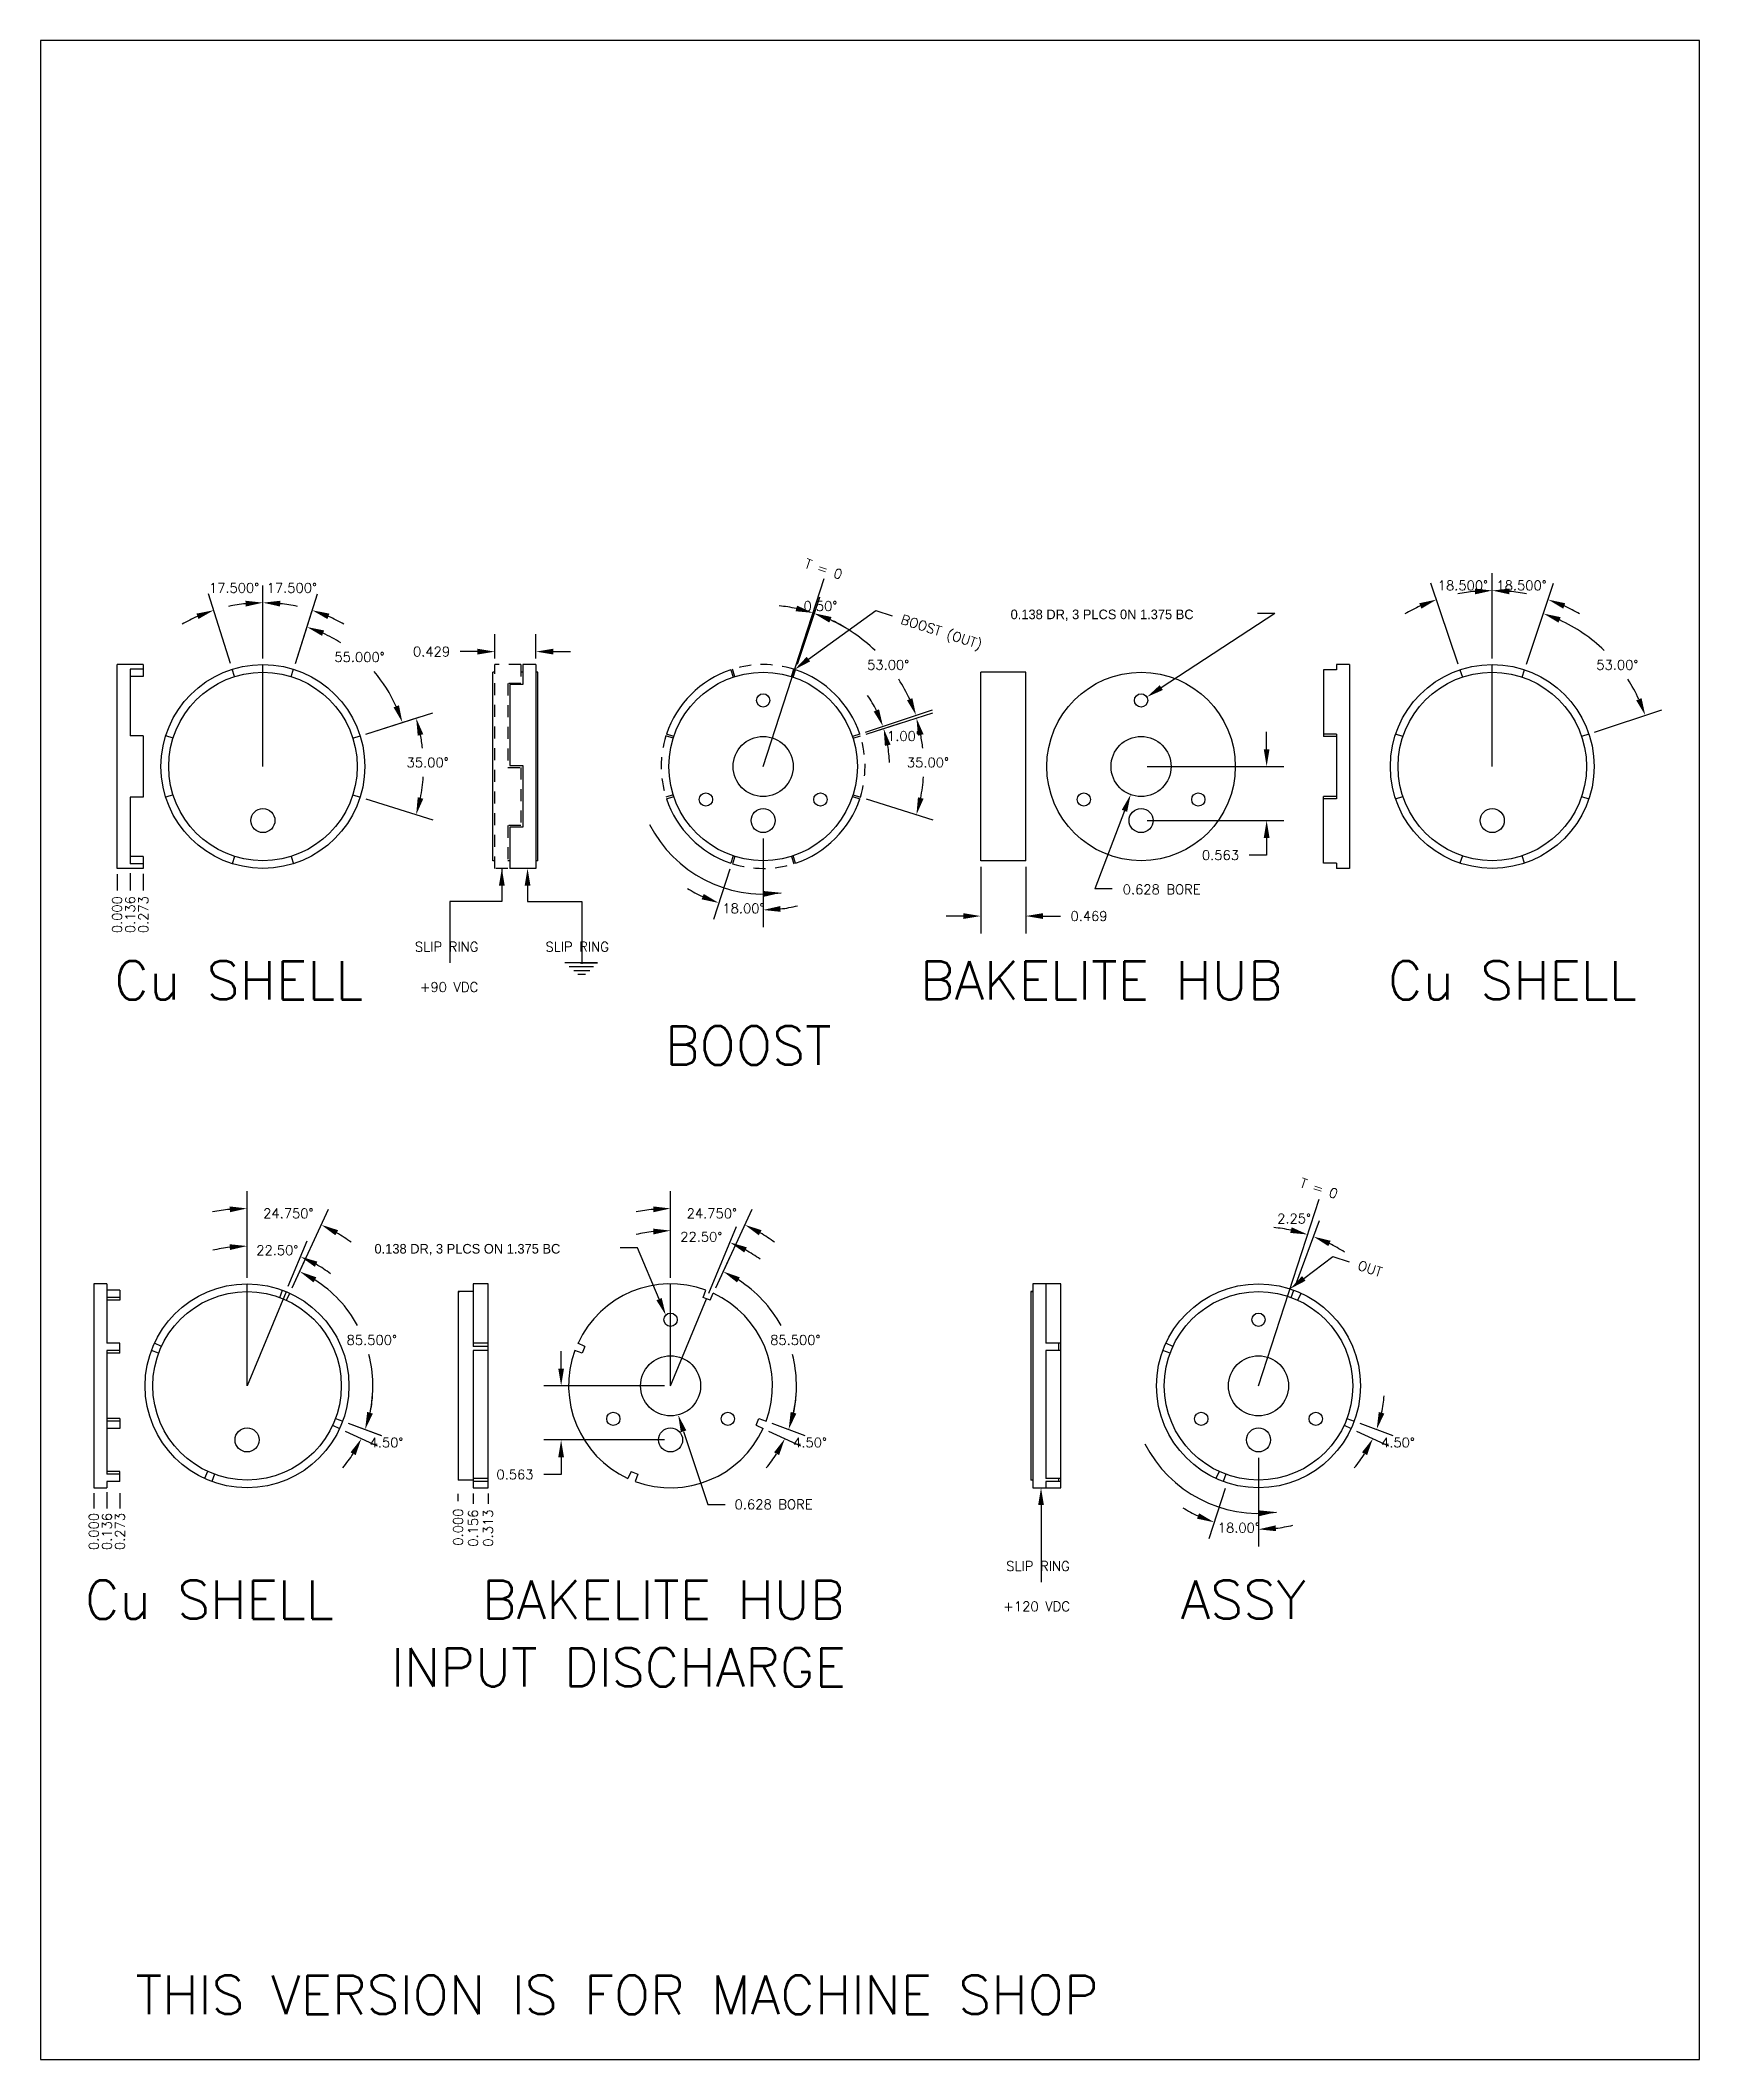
# Model space of a CAD drawing. Extents: x 0 to 50.6, y 0 to 21.
# Drawn here: x 33.34 to 50.59, y 0 to 21 of the extents above; entities that cross this region are included whole.
import ezdxf
from ezdxf.enums import TextEntityAlignment as Align

# ---------------------------------------------------------------- set-up
doc = ezdxf.new("R2010")
doc.units = 0
doc.header["$MEASUREMENT"] = 0
doc.linetypes.add('HIDDEN2', pattern=[0.1875, 0.125, -0.0625])
doc.layers.get('0').update_dxf_attribs({"linetype": 'CONTINUOUS'})
doc.layers.get('DEFPOINTS').update_dxf_attribs({"linetype": 'CONTINUOUS'})
for name, color, linetype in [('BORDER', 5, 'CONTINUOUS'), ('DIM', 1, 'CONTINUOUS'), ('HIDDEN2', 4, 'HIDDEN2'), ('OBJECT', 3, 'CONTINUOUS'), ('TEXT', 1, 'CONTINUOUS')]:
    doc.layers.add(name, color=color, linetype=linetype)
doc.styles.add('SIMPLEX', font='SIMPLEX')
doc.dimstyles.get("Standard").update_dxf_attribs({"dimtxt": 0.1, "dimasz": 0.18, "dimexe": 0.18, "dimexo": 0.063, "dimgap": 0.1, "dimtad": 0, "dimtih": 1, "dimtoh": 1, "dimdec": 3, "dimzin": 0, "dimdsep": 46, "dimtxsty": 'SIMPLEX', "dimcen": 0.1, "dimclrd": 1, "dimclre": 1, "dimclrt": 1, "dimadec": 0, "dimazin": 0, "dimtfac": 0.8, "dimtdec": 3, "dimtofl": 0, "dimtmove": 2, "dimatfit": 3, "dimfxl": 1, "dimtolj": 1, "dimtzin": 0, "dimarcsym": 0})

msp = doc.modelspace()

# ---------------------------------------------------------------- texts
at = {"layer": 'DIM', "color": 1, "style": 'SIMPLEX'}
for s, p in [('BOOST (OUT)', (42.2917, 14.9849)), ('OUT', (47.0444, 8.2654))]:
    msp.add_text(s, height=0.1, rotation=342, dxfattribs=at).set_placement(p, align=Align.MIDDLE_LEFT)
at = {"layer": 'DIM', "style": 'SIMPLEX'}
for p in [(44.5936, 12.17), (40.5578, 5.774)]:
    msp.add_text('0.628 BORE', height=0.1, dxfattribs=at).set_placement(p, align=Align.MIDDLE_LEFT)
for s, p in [('0.000', (34.186, 12.1003)), ('0.136', (34.3223, 12.1003)), ('0.273', (34.4585, 12.1003)), ('0.156', (37.8878, 5.7204)), ('0.313', (38.044, 5.7204))]:
    msp.add_text(s, height=0.1, rotation=90, dxfattribs=at).set_placement(p, align=Align.RIGHT)
for s, p in [('0.000', (33.9426, 5.2996)), ('0.000', (33.9426, 5.2996)), ('0.136', (34.0802, 5.2996)), ('0.273', (34.2151, 5.2996)), ('0.273', (34.2151, 5.2996)), ('0.000', (37.7315, 5.3451))]:
    msp.add_text(s, height=0.1, rotation=90, dxfattribs=at).set_placement(p)
at = {"layer": 'OBJECT'}
for s, p in [('0.138 DR, 3 PLCS 0N 1.375 BC', (43.4278, 15.0304)), ('0.138 DR, 3 PLCS ON 1.375 BC', (36.8124, 8.4329))]:
    msp.add_text(s, height=0.1, dxfattribs=at).set_placement(p, align=Align.MIDDLE_LEFT)
at = {"layer": 'TEXT', "style": 'SIMPLEX'}
for p in [(41.2755, 15.5171), (46.4272, 9.0759)]:
    msp.add_text('T = 0', height=0.1, rotation=342, dxfattribs=at).set_placement(p)
for s, height, p in [('SLIP RING', 0.1, (37.233, 11.5236)), ('SLIP RING', 0.1, (38.5903, 11.5236)), ('Cu SHELL', 0.4, (34.1066, 11.0245)), ('BAKELITE HUB', 0.4, (42.4829, 11.0245)), ('Cu SHELL', 0.4, (47.3503, 11.0245)), ('+90 VDC', 0.1, (37.2828, 11.1048)), ('BOOST', 0.4, (39.8335, 10.3473)), ('SLIP RING', 0.1, (43.3823, 5.0824)), ('Cu SHELL', 0.4, (33.7996, 4.5833)), ('BAKELITE HUB', 0.4, (37.9287, 4.5833)), ('ASSY', 0.4, (45.1945, 4.5833)), ('+120 VDC', 0.1, (43.3509, 4.6636)), ('INPUT DISCHARGE', 0.4, (36.982, 3.8807)), ('THIS VERSION IS FOR MACHINE SHOP', 0.4, (34.3289, 0.474))]:
    msp.add_text(s, height=height, dxfattribs=at).set_placement(p)

# ---------------------------------------------------------------- blocks, each defined once
blk = doc.blocks.new('*D14')
at = {"color": 1, "linetype": 'ByBlock', "transparency": 16777216}
for p, q in [((55.941, 10.933), (56.636, 11.152)), ((55.941, 10.258), (56.636, 10.039))]:
    blk.add_line(p, q, dxfattribs=at)
for start, end in [(6.5905, 11.3268), (348.6732, 356.2897)]:
    blk.add_arc((54.87, 10.595), 1.671, start, end, dxfattribs=at)
for points in [[(56.48, 10.916), (56.538, 10.931), (56.464, 11.098)], [(56.538, 10.26), (56.48, 10.275), (56.464, 10.093)]]:
    blk.add_solid(points, dxfattribs=at)
at = {"layer": 'DEFPOINTS', "color": 0, "linetype": 'ByBlock', "transparency": 16777216}
for p in [(55.805, 10.89), (55.881, 10.914), (56.529, 10.803), (55.805, 10.301), (55.881, 10.277)]:
    blk.add_point(p, dxfattribs=at)
at = {"color": 1, "linetype": 'ByBlock', "transparency": 16777216, "style": 'SIMPLEX'}
blk.add_text('35.00%%d', height=0.1, dxfattribs=at).set_placement((56.583, 10.637), align=Align.MIDDLE_CENTER)
blk = doc.blocks.new('*D21')
at = {"color": 1, "linetype": 'ByBlock', "transparency": 16777216}
for p, q in [((49.82, 9.845), (49.82, 8.923)), ((49.473, 9.527), (49.303, 9.005))]:
    blk.add_line(p, q, dxfattribs=at)
for start, end in [(238.1689, 245.0844), (276.9156, 283.8311)]:
    blk.add_arc((49.82, 10.595), 1.492, start, end, dxfattribs=at)
for points in [[(49.202, 9.27), (49.18, 9.214), (49.359, 9.176)], [(50.001, 9.084), (49.998, 9.144), (49.82, 9.103)]]:
    blk.add_solid(points, dxfattribs=at)
at = {"layer": 'DEFPOINTS', "color": 0, "linetype": 'ByBlock', "transparency": 16777216}
for p in [(50.162, 11.649), (49.82, 10.595), (49.82, 9.908), (49.492, 9.587), (49.626, 9.116)]:
    blk.add_point(p, dxfattribs=at)
at = {"color": 1, "linetype": 'ByBlock', "transparency": 16777216, "style": 'SIMPLEX'}
blk.add_text('18.00%%d', height=0.1, dxfattribs=at).set_placement((49.615, 9.12), align=Align.MIDDLE_CENTER)
blk = doc.blocks.new('*D25')
at = {"color": 1, "linetype": 'ByBlock', "transparency": 16777216}
for p, q in [((40.615, 10.125), (40.948, 9.972)), ((40.648, 10.207), (40.992, 10.08))]:
    blk.add_line(p, q, dxfattribs=at)
for start, end in [(347.6312, 355.5124), (319.4876, 327.3688)]:
    blk.add_arc((39.595, 10.595), 1.31, start, end, dxfattribs=at)
for points in [[(40.903, 10.307), (40.845, 10.323), (40.824, 10.142)], [(40.671, 9.904), (40.724, 9.875), (40.784, 10.047)]]:
    blk.add_solid(points, dxfattribs=at)
at = {"layer": 'DEFPOINTS', "color": 0, "linetype": 'ByBlock', "transparency": 16777216}
for p in [(40.485, 10.185), (40.514, 10.256), (40.558, 10.152), (40.589, 10.229), (40.805, 10.095)]:
    blk.add_point(p, dxfattribs=at)
at = {"color": 1, "linetype": 'ByBlock', "transparency": 16777216, "style": 'SIMPLEX'}
blk.add_text('4.50%%d', height=0.1, dxfattribs=at).set_placement((41.045, 10.006), align=Align.MIDDLE_CENTER)
blk = doc.blocks.new('*D24')
at = {"color": 1, "linetype": 'ByBlock', "transparency": 16777216}
for p, q in [((45.019, 10.125), (45.352, 9.972)), ((45.053, 10.207), (45.397, 10.08))]:
    blk.add_line(p, q, dxfattribs=at)
for start, end in [(347.6312, 355.5124), (319.4876, 327.3688)]:
    blk.add_arc((43.999, 10.595), 1.31, start, end, dxfattribs=at)
for points in [[(45.307, 10.307), (45.25, 10.323), (45.228, 10.142)], [(45.076, 9.904), (45.128, 9.875), (45.188, 10.047)]]:
    blk.add_solid(points, dxfattribs=at)
at = {"layer": 'DEFPOINTS', "color": 0, "linetype": 'ByBlock', "transparency": 16777216}
for p in [(44.889, 10.185), (44.919, 10.256), (44.962, 10.152), (44.994, 10.229), (45.21, 10.095)]:
    blk.add_point(p, dxfattribs=at)
at = {"color": 1, "linetype": 'ByBlock', "transparency": 16777216, "style": 'SIMPLEX'}
blk.add_text('4.50%%d', height=0.1, dxfattribs=at).set_placement((45.449, 10.006), align=Align.MIDDLE_CENTER)
blk = doc.blocks.new('*D22')
at = {"color": 1, "linetype": 'ByBlock', "transparency": 16777216}
for p, q in [((50.84, 10.125), (51.173, 9.972)), ((50.873, 10.207), (51.217, 10.08))]:
    blk.add_line(p, q, dxfattribs=at)
for start, end in [(347.6312, 355.5124), (319.4876, 327.3688)]:
    blk.add_arc((49.82, 10.595), 1.31, start, end, dxfattribs=at)
for points in [[(51.128, 10.307), (51.07, 10.323), (51.049, 10.142)], [(50.896, 9.904), (50.949, 9.875), (51.009, 10.047)]]:
    blk.add_solid(points, dxfattribs=at)
at = {"layer": 'DEFPOINTS', "color": 0, "linetype": 'ByBlock', "transparency": 16777216}
for p in [(50.71, 10.185), (50.739, 10.256), (50.782, 10.152), (50.814, 10.229), (51.03, 10.095)]:
    blk.add_point(p, dxfattribs=at)
at = {"color": 1, "linetype": 'ByBlock', "transparency": 16777216, "style": 'SIMPLEX'}
blk.add_text('4.50%%d', height=0.1, dxfattribs=at).set_placement((51.27, 10.006), align=Align.MIDDLE_CENTER)
blk = doc.blocks.new('*D23')
at = {"color": 1, "linetype": 'ByBlock', "transparency": 16777216}
blk.add_line((50.209, 11.649), (50.455, 12.316), dxfattribs=at)
for start, end in [(78.2377, 84.4755), (57.2745, 63.5123)]:
    blk.add_arc((49.82, 10.595), 1.654, start, end, dxfattribs=at)
for points in [[(50.165, 12.244), (50.149, 12.186), (50.331, 12.169)], [(50.546, 12.048), (50.57, 12.104), (50.392, 12.147)]]:
    blk.add_solid(points, dxfattribs=at)
at = {"layer": 'DEFPOINTS', "color": 0, "linetype": 'ByBlock', "transparency": 16777216}
for p in [(50.451, 12.538), (50.363, 12.158), (50.187, 11.59), (50.159, 11.515), (49.82, 10.595)]:
    blk.add_point(p, dxfattribs=at)
at = {"color": 1, "linetype": 'ByBlock', "transparency": 16777216, "style": 'SIMPLEX'}
blk.add_text('2.25%%d', height=0.1, dxfattribs=at).set_placement((50.189, 12.335), align=Align.MIDDLE_CENTER)
blk = doc.blocks.new('*D15')
at = {"color": 1, "linetype": 'ByBlock', "transparency": 16777216}
for p, q in [((59.366, 9.845), (59.366, 8.923)), ((59.019, 9.527), (58.849, 9.005))]:
    blk.add_line(p, q, dxfattribs=at)
for start, end in [(238.1689, 245.0844), (276.9156, 283.8311)]:
    blk.add_arc((59.366, 10.595), 1.492, start, end, dxfattribs=at)
for points in [[(58.748, 9.27), (58.726, 9.214), (58.905, 9.176)], [(59.547, 9.084), (59.544, 9.144), (59.366, 9.103)]]:
    blk.add_solid(points, dxfattribs=at)
at = {"layer": 'DEFPOINTS', "color": 0, "linetype": 'ByBlock', "transparency": 16777216}
for p in [(59.708, 11.649), (59.366, 10.595), (59.366, 9.908), (59.038, 9.587), (59.172, 9.116)]:
    blk.add_point(p, dxfattribs=at)
at = {"color": 1, "linetype": 'ByBlock', "transparency": 16777216, "style": 'SIMPLEX'}
blk.add_text('18.00%%d', height=0.1, dxfattribs=at).set_placement((59.161, 9.12), align=Align.MIDDLE_CENTER)
blk = doc.blocks.new('*D16')
at = {"color": 1, "linetype": 'ByBlock', "transparency": 16777216}
blk.add_line((59.722, 11.66), (59.956, 12.359), dxfattribs=at)
for start, end in [(78.1445, 84.2891), (59.2109, 65.3555)]:
    blk.add_arc((59.366, 10.595), 1.679, start, end, dxfattribs=at)
for points in [[(59.719, 12.268), (59.703, 12.21), (59.885, 12.193)], [(60.055, 12.094), (60.077, 12.15), (59.899, 12.188)]]:
    blk.add_solid(points, dxfattribs=at)
at = {"layer": 'DEFPOINTS', "color": 0, "linetype": 'ByBlock', "transparency": 16777216}
for p in [(60.001, 12.549), (59.892, 12.19), (59.702, 11.601), (59.677, 11.525), (59.366, 10.595)]:
    blk.add_point(p, dxfattribs=at)
at = {"color": 1, "linetype": 'ByBlock', "transparency": 16777216, "style": 'SIMPLEX'}
blk.add_text('0.50%%d', height=0.1, dxfattribs=at).set_placement((59.961, 12.263), align=Align.MIDDLE_CENTER)
blk = doc.blocks.new('*D19')
at = {"color": 1, "linetype": 'ByBlock', "transparency": 16777216}
for p, q in [((60.437, 10.933), (61.132, 11.152)), ((60.437, 10.258), (61.132, 10.039))]:
    blk.add_line(p, q, dxfattribs=at)
for start, end in [(6.5905, 11.3268), (348.6732, 356.2897)]:
    blk.add_arc((59.366, 10.595), 1.671, start, end, dxfattribs=at)
for points in [[(60.976, 10.916), (61.034, 10.931), (60.96, 11.098)], [(61.034, 10.26), (60.976, 10.275), (60.96, 10.093)]]:
    blk.add_solid(points, dxfattribs=at)
at = {"layer": 'DEFPOINTS', "color": 0, "linetype": 'ByBlock', "transparency": 16777216}
for p in [(60.3, 10.89), (60.377, 10.914), (61.024, 10.803), (60.3, 10.301), (60.377, 10.277)]:
    blk.add_point(p, dxfattribs=at)
at = {"color": 1, "linetype": 'ByBlock', "transparency": 16777216, "style": 'SIMPLEX'}
blk.add_text('35.00%%d', height=0.1, dxfattribs=at).set_placement((61.079, 10.637), align=Align.MIDDLE_CENTER)
blk = doc.blocks.new('*D18')
at = {"color": 1, "linetype": 'ByBlock', "transparency": 16777216}
for p, q in [((60.431, 10.952), (60.783, 11.07)), ((60.437, 10.933), (60.791, 11.045))]:
    blk.add_line(p, q, dxfattribs=at)
for start, end in [(26.3526, 34.2052), (1.7948, 9.6474)]:
    blk.add_arc((59.366, 10.595), 1.314, start, end, dxfattribs=at)
for points in [[(60.571, 11.19), (60.516, 11.167), (60.612, 11.013)], [(60.632, 10.809), (60.691, 10.823), (60.619, 10.991)]]:
    blk.add_solid(points, dxfattribs=at)
at = {"layer": 'DEFPOINTS', "color": 0, "linetype": 'ByBlock', "transparency": 16777216}
for p in [(60.371, 10.932), (60.616, 11.002), (60.295, 10.906), (60.3, 10.89), (60.377, 10.914)]:
    blk.add_point(p, dxfattribs=at)
at = {"color": 1, "linetype": 'ByBlock', "transparency": 16777216, "style": 'SIMPLEX'}
blk.add_text('1.00%%d', height=0.1, dxfattribs=at).set_placement((60.83, 10.912), align=Align.MIDDLE_CENTER)
blk = doc.blocks.new('*D17')
at = {"color": 1, "linetype": 'ByBlock', "transparency": 16777216}
for p, q in [((59.722, 11.66), (59.955, 12.357)), ((60.431, 10.952), (61.127, 11.185))]:
    blk.add_line(p, q, dxfattribs=at)
for start, end in [(46.0211, 65.3485), (24.6515, 32.7341)]:
    blk.add_arc((59.366, 10.595), 1.677, start, end, dxfattribs=at)
for points in [[(60.054, 12.092), (60.076, 12.148), (59.898, 12.186)], [(60.918, 11.306), (60.862, 11.284), (60.956, 11.128)]]:
    blk.add_solid(points, dxfattribs=at)
at = {"layer": 'DEFPOINTS', "color": 0, "linetype": 'ByBlock', "transparency": 16777216}
for p in [(59.702, 11.601), (60.669, 11.652), (59.677, 11.525), (60.371, 10.932), (60.295, 10.906)]:
    blk.add_point(p, dxfattribs=at)
at = {"color": 1, "linetype": 'ByBlock', "transparency": 16777216, "style": 'SIMPLEX'}
blk.add_text('53.00%%d', height=0.1, dxfattribs=at).set_placement((60.666, 11.652), align=Align.MIDDLE_CENTER)
blk = doc.blocks.new('*D20')
at = {"color": 1, "linetype": 'ByBlock', "transparency": 16777216}
for p, q in [((68.424, 11.66), (68.657, 12.357)), ((69.133, 10.952), (69.83, 11.185))]:
    blk.add_line(p, q, dxfattribs=at)
for start, end in [(46.0211, 65.3485), (24.6515, 32.7341)]:
    blk.add_arc((68.068, 10.595), 1.677, start, end, dxfattribs=at)
for points in [[(68.757, 12.092), (68.779, 12.148), (68.6, 12.186)], [(69.621, 11.306), (69.565, 11.284), (69.659, 11.128)]]:
    blk.add_solid(points, dxfattribs=at)
at = {"layer": 'DEFPOINTS', "color": 0, "linetype": 'ByBlock', "transparency": 16777216}
for p in [(68.404, 11.601), (69.371, 11.652), (68.379, 11.525), (69.073, 10.932), (68.998, 10.906)]:
    blk.add_point(p, dxfattribs=at)
at = {"color": 1, "linetype": 'ByBlock', "transparency": 16777216, "style": 'SIMPLEX'}
blk.add_text('53.00%%d', height=0.1, dxfattribs=at).set_placement((69.369, 11.652), align=Align.MIDDLE_CENTER)
blk = doc.blocks.new('*D26')
at = {"color": 1, "linetype": 'ByBlock', "transparency": 16777216}
for p, q in [((39.595, 11.717), (39.595, 12.229)), ((40.024, 11.632), (40.22, 12.105))]:
    blk.add_line(p, q, dxfattribs=at)
for start, end in [(97.0979, 104.1959), (53.3041, 60.4021)]:
    blk.add_arc((39.595, 10.595), 1.454, start, end, dxfattribs=at)
for points in [[(39.413, 12.068), (39.417, 12.008), (39.595, 12.049)], [(40.3, 11.833), (40.326, 11.887), (40.151, 11.939)]]:
    blk.add_solid(points, dxfattribs=at)
at = {"layer": 'DEFPOINTS', "color": 0, "linetype": 'ByBlock', "transparency": 16777216}
for p in [(39.923, 12.012), (39.595, 11.654), (40, 11.574), (39.595, 10.595), (39.595, 10.595)]:
    blk.add_point(p, dxfattribs=at)
at = {"color": 1, "linetype": 'ByBlock', "transparency": 16777216, "style": 'SIMPLEX'}
blk.add_text('22.50%%d', height=0.1, dxfattribs=at).set_placement((39.909, 12.005), align=Align.MIDDLE_CENTER)
blk = doc.blocks.new('*D27')
at = {"color": 1, "linetype": 'ByBlock', "transparency": 16777216}
for p, q in [((43.999, 11.719), (43.999, 12.39)), ((44.398, 11.559), (44.686, 12.253))]:
    blk.add_line(p, q, dxfattribs=at)
for start, end in [(96.3925, 102.785), (54.715, 61.1075)]:
    blk.add_arc((43.999, 10.595), 1.614, start, end, dxfattribs=at)
for points in [[(43.818, 12.23), (43.821, 12.17), (43.999, 12.21)], [(44.766, 11.982), (44.792, 12.036), (44.617, 12.087)]]:
    blk.add_solid(points, dxfattribs=at)
at = {"layer": 'DEFPOINTS', "color": 0, "linetype": 'ByBlock', "transparency": 16777216}
for p in [(44.26, 12.188), (43.999, 11.656), (44.374, 11.501), (43.999, 10.595), (43.999, 10.595)]:
    blk.add_point(p, dxfattribs=at)
at = {"color": 1, "linetype": 'ByBlock', "transparency": 16777216, "style": 'SIMPLEX'}
blk.add_text('22.50%%d', height=0.1, dxfattribs=at).set_placement((44.318, 12.145), align=Align.MIDDLE_CENTER)
blk = doc.blocks.new('*D28')
at = {"color": 1, "linetype": 'ByBlock', "transparency": 16777216}
for p, q in [((39.595, 11.717), (39.595, 12.62)), ((40.065, 11.615), (40.442, 12.434))]:
    blk.add_line(p, q, dxfattribs=at)
for start, end in [(95.594, 101.1879), (54.0621, 59.656)]:
    blk.add_arc((39.595, 10.595), 1.844, start, end, dxfattribs=at)
for points in [[(39.414, 12.461), (39.417, 12.401), (39.595, 12.44)], [(40.513, 12.161), (40.541, 12.214), (40.367, 12.27)]]:
    blk.add_solid(points, dxfattribs=at)
at = {"layer": 'DEFPOINTS', "color": 0, "linetype": 'ByBlock', "transparency": 16777216}
for p in [(40.024, 12.389), (39.595, 11.654), (40.039, 11.558), (40.005, 11.485), (39.595, 10.595)]:
    blk.add_point(p, dxfattribs=at)
at = {"color": 1, "linetype": 'ByBlock', "transparency": 16777216, "style": 'SIMPLEX'}
blk.add_text('24.750%%d', height=0.1, dxfattribs=at).set_placement((40.024, 12.389), align=Align.MIDDLE_CENTER)
blk = doc.blocks.new('*D29')
at = {"color": 1, "linetype": 'ByBlock', "transparency": 16777216}
for p, q in [((40.065, 11.615), (40.218, 11.947)), ((40.648, 10.207), (40.991, 10.08))]:
    blk.add_line(p, q, dxfattribs=at)
for start, end in [(28.5942, 57.3624), (347.6376, 14.4386)]:
    blk.add_arc((39.595, 10.595), 1.309, start, end, dxfattribs=at)
for points in [[(40.286, 11.671), (40.315, 11.724), (40.143, 11.784)], [(40.902, 10.307), (40.844, 10.324), (40.823, 10.143)]]:
    blk.add_solid(points, dxfattribs=at)
at = {"layer": 'DEFPOINTS', "color": 0, "linetype": 'ByBlock', "transparency": 16777216}
for p in [(40.039, 11.558), (40.005, 11.485), (40.828, 11.033), (40.514, 10.256), (40.589, 10.229)]:
    blk.add_point(p, dxfattribs=at)
at = {"color": 1, "linetype": 'ByBlock', "transparency": 16777216, "style": 'SIMPLEX'}
blk.add_text('85.500%%d', height=0.1, dxfattribs=at).set_placement((40.892, 11.072), align=Align.MIDDLE_CENTER)
blk = doc.blocks.new('*D30')
at = {"color": 1, "linetype": 'ByBlock', "transparency": 16777216}
for p, q in [((55.208, 11.666), (55.382, 12.218)), ((55.941, 10.933), (56.493, 11.107))]:
    blk.add_line(p, q, dxfattribs=at)
for start, end in [(57.8196, 65.7166), (24.2834, 40.4789)]:
    blk.add_arc((54.87, 10.595), 1.521, start, end, dxfattribs=at)
for points in [[(55.485, 11.954), (55.507, 12.01), (55.328, 12.046)], [(56.285, 11.232), (56.229, 11.21), (56.321, 11.053)]]:
    blk.add_solid(points, dxfattribs=at)
at = {"layer": 'DEFPOINTS', "color": 0, "linetype": 'ByBlock', "transparency": 16777216}
for p in [(55.189, 11.606), (55.88, 11.733), (55.165, 11.53), (55.805, 10.89), (55.881, 10.914)]:
    blk.add_point(p, dxfattribs=at)
at = {"color": 1, "linetype": 'ByBlock', "transparency": 16777216, "style": 'SIMPLEX'}
blk.add_text('55.000%%d', height=0.1, dxfattribs=at).set_placement((55.875, 11.733), align=Align.MIDDLE_CENTER)
blk = doc.blocks.new('*D31')
at = {"color": 1, "linetype": 'ByBlock', "transparency": 16777216}
for p, q in [((64.602, 10.775), (64.602, 10.955)), ((63.359, 10.595), (64.782, 10.595)), ((63.359, 10.033), (64.782, 10.033)), ((64.602, 9.673), (64.422, 9.673)), ((64.602, 9.853), (64.602, 9.673))]:
    blk.add_line(p, q, dxfattribs=at)
for points in [[(64.572, 10.775), (64.632, 10.775), (64.602, 10.595)], [(64.572, 9.853), (64.632, 9.853), (64.602, 10.033)]]:
    blk.add_solid(points, dxfattribs=at)
at = {"layer": 'DEFPOINTS', "color": 0, "linetype": 'ByBlock', "transparency": 16777216}
for p in [(63.296, 10.595), (63.296, 10.033), (64.602, 10.033)]:
    blk.add_point(p, dxfattribs=at)
at = {"color": 1, "linetype": 'ByBlock', "transparency": 16777216, "style": 'SIMPLEX'}
blk.add_text('0.563', height=0.1, dxfattribs=at).set_placement((64.122, 9.673), align=Align.MIDDLE_CENTER)
blk = doc.blocks.new('*D32')
at = {"color": 1, "linetype": 'ByBlock', "transparency": 16777216}
for p, q in [((54.589, 11.718), (54.589, 12.479)), ((54.926, 11.666), (55.155, 12.391))]:
    blk.add_line(p, q, dxfattribs=at)
for start, end in [(96.0583, 102.1167), (60.3833, 66.4417)]:
    blk.add_arc((54.589, 10.595), 1.703, start, end, dxfattribs=at)
for points in [[(54.407, 12.319), (54.41, 12.259), (54.589, 12.299)], [(55.259, 12.129), (55.28, 12.185), (55.101, 12.22)]]:
    blk.add_solid(points, dxfattribs=at)
at = {"layer": 'DEFPOINTS', "color": 0, "linetype": 'ByBlock', "transparency": 16777216}
for p in [(54.679, 12.296), (54.589, 11.655), (54.907, 11.606), (54.883, 11.53), (54.589, 10.595)]:
    blk.add_point(p, dxfattribs=at)
at = {"color": 1, "linetype": 'ByBlock', "transparency": 16777216, "style": 'SIMPLEX'}
blk.add_text('17.500%%d', height=0.1, dxfattribs=at).set_placement((54.889, 12.452), align=Align.MIDDLE_CENTER)
blk = doc.blocks.new('*D33')
at = {"color": 1, "linetype": 'ByBlock', "transparency": 16777216}
for p, q in [((54.251, 11.666), (54.022, 12.391)), ((54.589, 11.718), (54.589, 12.479))]:
    blk.add_line(p, q, dxfattribs=at)
for start, end in [(77.8833, 83.9417), (113.5583, 119.6167)]:
    blk.add_arc((54.589, 10.595), 1.703, start, end, dxfattribs=at)
for points in [[(53.897, 12.185), (53.918, 12.129), (54.076, 12.22)], [(54.767, 12.259), (54.77, 12.319), (54.589, 12.299)]]:
    blk.add_solid(points, dxfattribs=at)
at = {"layer": 'DEFPOINTS', "color": 0, "linetype": 'ByBlock', "transparency": 16777216}
for p in [(54.498, 12.296), (54.27, 11.606), (54.589, 11.655), (54.294, 11.53), (54.589, 10.595)]:
    blk.add_point(p, dxfattribs=at)
at = {"color": 1, "linetype": 'ByBlock', "transparency": 16777216, "style": 'SIMPLEX'}
blk.add_text('17.500%%d', height=0.1, dxfattribs=at).set_placement((54.288, 12.452), align=Align.MIDDLE_CENTER)
blk = doc.blocks.new('*D34')
at = {"color": 1, "linetype": 'ByBlock', "transparency": 16777216}
for p, q in [((68.068, 11.718), (68.068, 12.605)), ((68.424, 11.66), (68.706, 12.501))]:
    blk.add_line(p, q, dxfattribs=at)
for start, end in [(95.6387, 101.2774), (60.2226, 65.8613)]:
    blk.add_arc((68.068, 10.595), 1.83, start, end, dxfattribs=at)
for points in [[(67.887, 12.446), (67.89, 12.386), (68.068, 12.425)], [(68.806, 12.237), (68.827, 12.293), (68.649, 12.331)]]:
    blk.add_solid(points, dxfattribs=at)
at = {"layer": 'DEFPOINTS', "color": 0, "linetype": 'ByBlock', "transparency": 16777216}
for p in [(68.528, 12.366), (68.068, 11.655), (68.404, 11.601), (68.379, 11.525), (68.068, 10.595)]:
    blk.add_point(p, dxfattribs=at)
at = {"color": 1, "linetype": 'ByBlock', "transparency": 16777216, "style": 'SIMPLEX'}
blk.add_text('18.500%%d', height=0.1, dxfattribs=at).set_placement((68.373, 12.479), align=Align.MIDDLE_CENTER)
blk = doc.blocks.new('*D35')
at = {"color": 1, "linetype": 'ByBlock', "transparency": 16777216}
for p, q in [((68.068, 11.718), (68.068, 12.605)), ((67.712, 11.66), (67.43, 12.501))]:
    blk.add_line(p, q, dxfattribs=at)
for start, end in [(78.7226, 84.3613), (114.1387, 119.7774)]:
    blk.add_arc((68.068, 10.595), 1.83, start, end, dxfattribs=at)
for points in [[(68.246, 12.386), (68.249, 12.446), (68.068, 12.425)], [(67.309, 12.293), (67.331, 12.237), (67.488, 12.331)]]:
    blk.add_solid(points, dxfattribs=at)
at = {"layer": 'DEFPOINTS', "color": 0, "linetype": 'ByBlock', "transparency": 16777216}
for p in [(67.608, 12.366), (67.732, 11.601), (68.068, 11.655), (67.757, 11.525), (68.068, 10.595)]:
    blk.add_point(p, dxfattribs=at)
at = {"color": 1, "linetype": 'ByBlock', "transparency": 16777216, "style": 'SIMPLEX'}
blk.add_text('18.500%%d', height=0.1, dxfattribs=at).set_placement((67.763, 12.479), align=Align.MIDDLE_CENTER)
blk = doc.blocks.new('*D36')
at = {"color": 1, "linetype": 'ByBlock', "transparency": 16777216}
for p, q in [((42.861, 10.775), (42.861, 10.955)), ((43.936, 10.595), (42.681, 10.595)), ((43.936, 10.033), (42.681, 10.033)), ((42.861, 9.673), (42.681, 9.673)), ((42.861, 9.853), (42.861, 9.673))]:
    blk.add_line(p, q, dxfattribs=at)
for points in [[(42.831, 10.775), (42.891, 10.775), (42.861, 10.595)], [(42.831, 9.853), (42.891, 9.853), (42.861, 10.033)]]:
    blk.add_solid(points, dxfattribs=at)
at = {"layer": 'DEFPOINTS', "color": 0, "linetype": 'ByBlock', "transparency": 16777216}
for p in [(43.999, 10.595), (42.861, 10.033), (43.999, 10.033)]:
    blk.add_point(p, dxfattribs=at)
at = {"color": 1, "linetype": 'ByBlock', "transparency": 16777216, "style": 'SIMPLEX'}
blk.add_text('0.563', height=0.1, dxfattribs=at).set_placement((42.381, 9.673), align=Align.MIDDLE_CENTER)
blk = doc.blocks.new('*D37')
at = {"color": 1, "linetype": 'ByBlock', "transparency": 16777216}
for p, q in [((46.619, 12.406), (46.619, 11.713)), ((47.088, 12.406), (47.088, 11.713)), ((46.439, 11.893), (46.259, 11.893)), ((47.268, 11.893), (47.448, 11.893))]:
    blk.add_line(p, q, dxfattribs=at)
for points in [[(46.439, 11.923), (46.439, 11.863), (46.619, 11.893)], [(47.268, 11.923), (47.268, 11.863), (47.088, 11.893)]]:
    blk.add_solid(points, dxfattribs=at)
at = {"layer": 'DEFPOINTS', "color": 0, "linetype": 'ByBlock', "transparency": 16777216}
for p in [(46.619, 12.469), (47.088, 12.469), (47.088, 11.893)]:
    blk.add_point(p, dxfattribs=at)
at = {"color": 1, "linetype": 'ByBlock', "transparency": 16777216, "style": 'SIMPLEX'}
blk.add_text('0.469', height=0.1, dxfattribs=at).set_placement((47.745, 11.893), align=Align.MIDDLE_CENTER)
blk = doc.blocks.new('*D38')
at = {"color": 1, "linetype": 'ByBlock', "transparency": 16777216}
for p, q in [((41.565, 14.572), (41.565, 14.823)), ((41.994, 14.572), (41.994, 14.823)), ((41.385, 14.643), (41.205, 14.643)), ((42.174, 14.643), (42.354, 14.643))]:
    blk.add_line(p, q, dxfattribs=at)
for points in [[(41.385, 14.673), (41.385, 14.613), (41.565, 14.643)], [(42.174, 14.673), (42.174, 14.613), (41.994, 14.643)]]:
    blk.add_solid(points, dxfattribs=at)
at = {"layer": 'DEFPOINTS', "color": 0, "linetype": 'ByBlock', "transparency": 16777216}
for p in [(41.565, 14.643), (41.565, 14.509), (41.994, 14.509)]:
    blk.add_point(p, dxfattribs=at)
at = {"color": 1, "linetype": 'ByBlock', "transparency": 16777216, "style": 'SIMPLEX'}
blk.add_text('0.429', height=0.1, dxfattribs=at).set_placement((40.908, 14.643), align=Align.MIDDLE_CENTER)

# ---------------------------------------------------------------- dimensions: what is measured, and where the dimension line sits
at = {"layer": 'DIM'}
for base, line1, line2, picture, middle, set_off in [((35.561257, 15.149292), ((35.357474, 14.38325), (35.333417, 14.459547)), ((35.652165, 13.448607), (35.652165, 14.508607)), '*D33', (35.351744, 15.304838), (-18.936406, 2.853145)), ((35.743074, 15.149292), ((35.946857, 14.38325), (35.970914, 14.459547)), ((35.652165, 13.448607), (35.652165, 14.508607)), '*D32', (35.952587, 15.304838), (-18.936406, 2.853145)), ((41.380009, 15.043392), ((40.854146, 13.448607), (41.488895, 15.402165)), ((41.165104, 14.377964), (41.190489, 14.45383)), '*D16', (41.449684, 15.116243), (-18.511681, 2.853145)), ((47.97653, 15.219541), ((48.12578, 14.377964), (48.100395, 14.45383)), ((48.436738, 13.448607), (48.436738, 14.507768)), '*D35', (48.131663, 15.332298), (-19.631413, 2.853145)), ((48.896946, 15.219541), ((48.747697, 14.377964), (48.773081, 14.45383)), ((48.436738, 13.448607), (48.436738, 14.507768)), '*D34', (48.741814, 15.332298), (-19.631413, 2.853145)), ((42.157192, 14.504801), ((41.859369, 13.78495), (41.783503, 13.759566)), ((41.165104, 14.377964), (41.190489, 14.45383)), '*D17', (42.154685, 14.505615), (-18.511681, 2.853145)), ((49.739784, 14.504801), ((49.441961, 13.78495), (49.366096, 13.759566)), ((48.747697, 14.377964), (48.773081, 14.45383)), '*D20', (49.737277, 14.505615), (-19.631413, 2.853145)), ((36.662205, 14.586151), ((36.586808, 13.743299), (36.663105, 13.767355)), ((35.946857, 14.38325), (35.970914, 14.459547)), '*D30', (36.656703, 14.586151), (-19.218111, 2.853145)), ((42.104066, 13.855169), ((41.788788, 13.743299), (41.865086, 13.767355)), ((41.859369, 13.78495), (41.783503, 13.759566)), '*D18', (42.318233, 13.765313), (-18.511681, 2.853145)), ((37.310675, 13.656301), ((36.586808, 13.743299), (36.663105, 13.767355)), ((36.586808, 13.153915), (36.663105, 13.129859)), '*D14', (37.36489, 13.490444), (-19.218111, 2.853145)), ((42.5126555, 13.6563012), ((41.7887885, 13.7432987), (41.8650858, 13.7673552)), ((41.7887885, 13.1539153), (41.8650858, 13.1298589)), '*D19', (42.5668704, 13.4904436), (-18.5116806, 2.8531454)), ((46.548755, 8.569956), ((46.00583, 7.007415), (46.636928, 8.949734)), ((46.345025, 7.926843), (46.372714, 8.001898)), '*D23', (46.375049, 8.746476), (-3.814019, -3.588046)), ((35.81487, 8.42393), ((35.89255, 7.98597), (35.48722, 7.00742)), ((35.48722, 7.00742), (35.48722, 8.06599)), '*D26', (35.80082, 8.41692), (-4.10768, -3.58805)), ((36.697634, 6.507409), ((36.377202, 6.597129), (36.449854, 6.563636)), ((36.406649, 6.668221), (36.481705, 6.640531)), '*D25', (36.937429, 6.417547), (-4.107677, -3.588046)), ((41.1018677, 6.5074088), ((40.7814355, 6.5971289), (40.8540869, 6.5636362)), ((40.8108827, 6.6682208), (40.885938, 6.6405314)), '*D24', (41.3416619, 6.4175469), (-4.1076766, -3.5880461)), ((47.2162426, 6.5074088), ((46.8958104, 6.5971289), (46.9684619, 6.5636362)), ((46.9252576, 6.6682208), (47.0003129, 6.6405314)), '*D22', (47.4560369, 6.4175469), (-3.8140193, -3.5880461))]:
    dim = msp.add_angular_dim_2l(base=base, line1=line1, line2=line2, dimstyle='STANDARD', override={"dimadec": 3}, dxfattribs=at)
    dim.commit()
    dim.dimension.update_dxf_attribs({"geometry": picture, "text_midpoint": middle, "dimtype": 130, "insert": set_off})
for base, p1, p2, picture, middle, set_off in [((46.0902238917, 12.8861070169), (44.7845342468, 13.4486070169), (44.7845342468, 12.8861070169), '*D31', (45.6102238917, 12.5261070169), (-18.5116805798, 2.8531453989)), ((38.7535622312, 6.4449154774), (39.8914551413, 7.0074154774), (39.8914551413, 6.4449154774), '*D36', (38.2735622312, 6.0849154774), (-4.1076766033, -3.5880461406))]:
    dim = msp.add_linear_dim(base=base, p1=p1, p2=p2, angle=90, dimstyle='STANDARD', dxfattribs=at)
    dim.commit()
    dim.dimension.update_dxf_attribs({"geometry": picture, "text_midpoint": middle, "insert": set_off})
at = {"layer": 'HIDDEN2'}
for base, p1, p2, picture, middle in [((38.0632, 14.6428), (38.4919, 14.5086), (38.0632, 14.5086), '*D38', (37.4056, 14.6428)), ((43.5857, 11.8926), (43.1169, 12.4686), (43.5857, 12.4686), '*D37', (44.2433, 11.8926))]:
    dim = msp.add_linear_dim(base=base, p1=p1, p2=p2, dimstyle='STANDARD', dxfattribs=at)
    dim.commit()
    dim.dimension.update_dxf_attribs({"geometry": picture, "text_midpoint": middle, "insert": (-3.5021, 0)})
at = {"layer": 'OBJECT'}
for base, line1, line2, picture, middle, set_off in [((35.91622, 8.801202), ((35.897508, 7.897396), (35.931001, 7.970047)), ((35.487222, 7.007415), (35.487222, 8.065993)), '*D28', (35.91622, 8.801202), (-4.107677, -3.588046)), ((40.320453, 8.801202), ((40.301742, 7.897396), (40.335234, 7.970047)), ((39.891455, 7.007415), (39.891455, 8.065993)), '*D28', (40.320453, 8.801202), (0.296557, -3.588046)), ((40.15235, 8.60037), ((39.89146, 7.00742), (40.26648, 7.91282)), ((39.89146, 7.00742), (39.89146, 8.06795)), '*D27', (40.20994, 8.5572), (-4.10768, -3.58805)), ((36.720333, 7.445312), ((36.406649, 6.668221), (36.481705, 6.640531)), ((35.897508, 7.897396), (35.931001, 7.970047)), '*D29', (36.784342, 7.483694), (-4.107677, -3.588046)), ((41.1245661, 7.4453115), ((40.8108827, 6.6682208), (40.885938, 6.6405314)), ((40.3017417, 7.8973958), (40.3352345, 7.9700472)), '*D29', (41.1885752, 7.4836939), (0.2965567, -3.5880461))]:
    dim = msp.add_angular_dim_2l(base=base, line1=line1, line2=line2, dimstyle='STANDARD', override={"dimadec": 3}, dxfattribs=at)
    dim.commit()
    dim.dimension.update_dxf_attribs({"geometry": picture, "text_midpoint": middle, "dimtype": 130, "insert": set_off})
at = {"layer": 'TEXT'}
for base, line1, line2, picture, middle, set_off in [((40.66014, 11.96906), ((40.85415, 13.44861), (40.85415, 12.76111)), ((40.52659, 12.44049), (41.19642, 14.50201)), '*D15', (40.64909, 11.97265), (-18.51168, 2.85315)), ((45.81182, 5.52786), ((46.00583, 7.00742), (46.00583, 6.31992)), ((45.67827, 5.9993), (46.3481, 8.06082)), '*D21', (45.80077, 5.53145), (-3.81402, -3.58805))]:
    dim = msp.add_angular_dim_2l(base=base, line1=line1, line2=line2, dimstyle='STANDARD', override={"dimadec": 3}, dxfattribs=at)
    dim.commit()
    dim.dimension.update_dxf_attribs({"geometry": picture, "text_midpoint": middle, "dimtype": 130, "insert": set_off})

# ---------------------------------------------------------------- linework, layer by layer
at = {"layer": 'BORDER'}
for p, q in [((33.3379, 21), (33.3379, 0)), ((50.593, 21), (33.3379, 21)), ((50.593, 0), (50.593, 21)), ((33.3379, 0), (50.593, 0))]:
    msp.add_line(p, q, dxfattribs=at)
at = {"layer": 'DIM'}
for p, q in [((40.8541, 13.4486), (41.4889, 15.4022)), ((35.6522, 13.4486), (35.6522, 14.5086)), ((38.4919, 14.5086), (38.3557, 14.5086)), ((38.3557, 14.5086), (38.3557, 14.3007)), ((38.4919, 14.5086), (38.4919, 12.3886)), ((41.1817, 14.4567), (41.1964, 14.502)), ((46.9531, 14.5086), (46.8169, 14.5086)), ((46.8169, 14.5086), (46.8169, 14.4538)), ((46.9531, 14.5086), (46.9531, 12.3886)), ((48.4367, 13.4486), (48.4367, 14.5078)), ((38.2194, 14.3007), (38.2194, 13.4579)), ((38.3557, 14.3007), (38.2194, 14.3007)), ((40.5178, 14.4538), (40.5432, 14.378)), ((41.1651, 14.378), (41.1905, 14.4538)), ((46.6806, 14.4538), (46.6806, 13.7596)), ((46.8169, 14.4538), (46.6806, 14.4538)), ((39.9248, 13.7596), (39.8489, 13.7849)), ((41.8594, 13.7849), (41.7835, 13.7596)), ((46.8169, 13.7849), (46.6806, 13.7849)), ((46.8169, 13.7596), (46.6806, 13.7596)), ((46.8169, 13.7849), (46.8169, 13.1122)), ((38.2194, 13.4579), (38.3557, 13.4579)), ((38.3557, 13.4579), (38.3557, 12.8181)), ((39.8489, 13.1123), (39.9248, 13.1376)), ((41.7835, 13.1376), (41.8594, 13.1123)), ((46.8169, 13.1376), (46.6806, 13.1376)), ((46.6806, 12.4433), (46.6806, 13.1376)), ((46.8169, 13.1122), (46.6806, 13.1122)), ((38.2194, 12.8181), (38.2194, 12.3886)), ((38.3557, 12.8181), (38.2194, 12.8181)), ((40.5432, 12.5192), (40.5178, 12.4434)), ((46.8169, 12.4433), (46.6806, 12.4433)), ((46.8169, 12.4433), (46.8169, 12.3886)), ((34.136, 12.3286), (34.136, 12.1603)), ((34.2723, 12.3393), (34.2723, 12.1603)), ((34.4085, 12.332), (34.4085, 12.1603)), ((38.4919, 12.3886), (38.2194, 12.3886)), ((46.9531, 12.3886), (46.8169, 12.3886)), ((38.4043, 12.0438), (38.9699, 12.0438)), ((38.9699, 12.0438), (38.9699, 11.3951)), ((39.1321, 11.4061), (38.7926, 11.4061)), ((38.8365, 11.3696), (39.09, 11.3696)), ((38.8872, 11.3257), (39.0528, 11.3257)), ((38.9278, 11.2886), (39.0055, 11.2886)), ((46.0058, 7.0074), (46.6369, 8.9497)), ((35.4872, 7.0074), (35.4872, 8.066)), ((35.8926, 7.986), (35.4872, 7.0074)), ((46.3334, 8.0155), (46.3481, 8.0608)), ((40.0269, 6.5341), (40.2778, 5.774)), ((33.8926, 5.8925), (33.8926, 5.73)), ((34.0289, 5.8999), (34.0289, 5.73)), ((34.1651, 5.8925), (34.1651, 5.7323)), ((37.6815, 5.8078), (37.6815, 5.8834)), ((37.8378, 5.8874), (37.8378, 5.7804)), ((37.994, 5.8874), (37.994, 5.7804)), ((40.2778, 5.774), (40.4578, 5.774))]:
    msp.add_line(p, q, dxfattribs=at)
at = {"layer": 'DIM', "color": 1}
for p, q in [((41.3253, 14.5653), (42.0255, 15.0714)), ((42.0255, 15.0714), (42.1966, 15.0158)), ((44.9949, 14.2692), (46.1762, 15.042)), ((45.9962, 15.042), (46.1762, 15.042)), ((44.6116, 12.9875), (44.3023, 12.1764)), ((38.1369, 12.3886), (38.1369, 12.0438)), ((38.4043, 12.2086), (38.4043, 12.0438)), ((37.5949, 12.0438), (37.5949, 11.4061)), ((38.1369, 12.0438), (37.5949, 12.0438)), ((44.4823, 12.1764), (44.3023, 12.1764)), ((38.9521, 11.4061), (39.1321, 11.4061)), ((39.5478, 8.4433), (39.3678, 8.4433)), ((39.7721, 7.9087), (39.5478, 8.4433)), ((46.4769, 8.1241), (46.7781, 8.3519)), ((46.7781, 8.3519), (46.9493, 8.2963)), ((43.7442, 5.7674), (43.7442, 4.9649))]:
    msp.add_line(p, q, dxfattribs=at)
at = {"layer": 'DIM'}
for centre in [(35.6522, 12.8861), (40.8541, 12.8861), (44.7845, 12.8861), (48.4367, 12.8861), (35.4872, 6.4449), (39.8915, 6.4449), (46.0058, 6.4449)]:
    msp.add_circle(centre, 0.125, dxfattribs=at)
for centre, radius, start, end in [((40.8541, 13.4486), 1.06, 108.5, 161.5), ((40.8541, 13.4486), 1.06, 18.5, 71.5), ((40.8541, 13.4486), 1.06, 198.5, 251.5), ((40.8541, 13.4486), 1.06, 288.5, 341.5), ((40.8541, 13.4486), 1.3265, 207, 278.0575), ((46.0058, 7.0074), 1.3265, 207, 278.0575)]:
    msp.add_arc(centre, radius, start, end, dxfattribs=at)
at = {"layer": 'DIM', "color": 1}
for points in [[(41.3434, 14.5414), (41.3072, 14.5892), (41.1817, 14.4567)], [(45.0113, 14.2441), (44.9785, 14.2943), (44.8443, 14.1707)], [(44.5836, 12.9982), (44.6396, 12.9768), (44.6757, 13.1557)], [(38.1069, 12.2086), (38.1669, 12.2086), (38.1369, 12.3886)], [(38.3743, 12.2086), (38.4343, 12.2086), (38.4043, 12.3886)], [(40.8585, 12.1532), (40.8625, 12.0934), (41.0401, 12.1352)], [(46.495, 8.1002), (46.4588, 8.1481), (46.3334, 8.0155)], [(39.7997, 7.9203), (39.7444, 7.8971), (39.8417, 7.7427)], [(43.7142, 5.7674), (43.7742, 5.7674), (43.7442, 5.9474)], [(46.0102, 5.7121), (46.0141, 5.6522), (46.1918, 5.694)]]:
    msp.add_solid(points, dxfattribs=at)
at = {"layer": 'DIM'}
msp.add_solid([(39.9984, 6.5247), (40.0554, 6.5435), (39.9705, 6.7051)], dxfattribs=at)
at = {"layer": 'HIDDEN2'}
for p, q in [((38.0632, 12.3886), (38.0632, 14.5086)), ((38.3357, 14.5086), (38.0632, 14.5086)), ((38.3357, 14.5086), (38.3357, 14.3116)), ((38.1994, 14.3116), (38.1994, 13.4394)), ((38.3357, 14.3116), (38.1994, 14.3116)), ((40.5595, 14.3832), (40.5354, 14.4595)), ((41.1488, 14.3832), (41.1729, 14.4595)), ((48.1004, 14.4538), (48.1258, 14.378)), ((48.7477, 14.378), (48.7731, 14.4538)), ((39.9195, 13.7433), (39.8432, 13.7674)), ((41.7888, 13.7433), (41.8651, 13.7674)), ((47.5074, 13.7596), (47.4315, 13.7849)), ((49.442, 13.7849), (49.3661, 13.7596)), ((38.1994, 13.4394), (38.3357, 13.4394)), ((38.3357, 13.4394), (38.3357, 12.8331)), ((39.9195, 13.1539), (39.8432, 13.1299)), ((41.7888, 13.1539), (41.8651, 13.1299)), ((47.4315, 13.1123), (47.5074, 13.1376)), ((49.3661, 13.1376), (49.442, 13.1123)), ((38.1994, 12.8331), (38.1994, 12.3886)), ((38.3357, 12.8331), (38.1994, 12.8331)), ((40.5595, 12.514), (40.5354, 12.4377)), ((41.1488, 12.514), (41.1729, 12.4377)), ((48.1258, 12.5192), (48.1004, 12.4434)), ((48.7731, 12.4434), (48.7477, 12.5192)), ((38.1994, 12.3886), (38.0632, 12.3886))]:
    msp.add_line(p, q, dxfattribs=at)
for start, end in [(72.5, 107.5), (162.5, 197.5), (342.5, 17.5), (252.5, 287.5)]:
    msp.add_arc((40.8541, 13.4486), 1.06, start, end, dxfattribs=at)
at = {"layer": 'OBJECT'}
for p, q in [((34.136, 12.3886), (34.136, 14.5086)), ((34.4085, 14.5086), (34.136, 14.5086)), ((34.4085, 14.5086), (34.4085, 14.3832)), ((34.2723, 14.4595), (34.2723, 13.7674)), ((34.4085, 14.4595), (34.2723, 14.4595)), ((34.4085, 14.3832), (34.2723, 14.3832)), ((35.3575, 14.3832), (35.3334, 14.4595)), ((35.9469, 14.3832), (35.9709, 14.4595)), ((38.0432, 12.4686), (38.0432, 14.4286)), ((38.0632, 14.4286), (38.0432, 14.4286)), ((38.3557, 14.4286), (38.3357, 14.4286)), ((38.5119, 14.4286), (38.4919, 14.4286)), ((38.5119, 12.4686), (38.5119, 14.4286)), ((43.1169, 12.4686), (43.1169, 14.4286)), ((43.5857, 14.4286), (43.1169, 14.4286)), ((43.5857, 12.4686), (43.5857, 14.4286)), ((34.4085, 13.7674), (34.2723, 13.7674)), ((34.4085, 13.7674), (34.4085, 13.1299)), ((34.7175, 13.7433), (34.6412, 13.7674)), ((36.5868, 13.7433), (36.6631, 13.7674)), ((34.2723, 13.1299), (34.2723, 12.4377)), ((34.4085, 13.1299), (34.2723, 13.1299)), ((34.7175, 13.1539), (34.6412, 13.1299)), ((36.5868, 13.1539), (36.6631, 13.1299)), ((34.4085, 12.514), (34.2723, 12.514)), ((34.4085, 12.4377), (34.2723, 12.4377)), ((34.4085, 12.514), (34.4085, 12.3886)), ((35.3575, 12.514), (35.3334, 12.4377)), ((35.9469, 12.514), (35.9709, 12.4377)), ((38.0632, 12.4686), (38.0432, 12.4686)), ((38.2194, 12.4686), (38.1994, 12.4686)), ((38.5119, 12.4686), (38.4919, 12.4686)), ((41.1905, 12.4434), (41.1651, 12.5192)), ((43.5857, 12.4686), (43.1169, 12.4686)), ((34.2723, 12.3886), (34.136, 12.3886)), ((34.4085, 12.3886), (34.2723, 12.3886)), ((33.8926, 8.0674), (33.8926, 5.9474)), ((34.0289, 8.0674), (33.8926, 8.0674)), ((34.0289, 8.0674), (34.0289, 7.4512)), ((34.1651, 8.0019), (34.0289, 8.0019)), ((34.1651, 8.0019), (34.1651, 7.8974)), ((35.8264, 7.9268), (35.8541, 8.0019)), ((37.6815, 7.9874), (37.6815, 6.0274)), ((37.8378, 7.9874), (37.6815, 7.9874)), ((37.6815, 7.9874), (37.7015, 7.9874)), ((37.994, 8.0674), (37.8378, 8.0674)), ((37.8378, 8.0674), (37.8378, 7.4177)), ((37.994, 5.9474), (37.994, 8.0674)), ((39.8915, 7.0074), (39.8915, 8.068)), ((40.2306, 7.9268), (40.2583, 8.0019)), ((43.6383, 7.9874), (43.6383, 6.0274)), ((43.6583, 7.9874), (43.6383, 7.9874)), ((43.6383, 7.9874), (43.6583, 7.9874)), ((43.6583, 8.0674), (43.6583, 5.9474)), ((43.9508, 8.0674), (43.6583, 8.0674)), ((43.7945, 8.0674), (43.7945, 7.4512)), ((43.9508, 5.9474), (43.9508, 8.0674)), ((46.345, 7.9268), (46.3727, 8.0019)), ((34.1651, 7.9268), (34.0289, 7.9268)), ((34.1651, 7.8974), (34.0289, 7.8974)), ((35.8975, 7.8974), (35.931, 7.97)), ((39.8915, 7.0074), (40.2665, 7.9128)), ((40.3017, 7.8974), (40.3352, 7.97)), ((46.4161, 7.8974), (46.4496, 7.97)), ((34.1651, 7.4512), (34.0289, 7.4512)), ((34.1651, 7.3743), (34.0289, 7.3743)), ((34.0289, 7.3743), (34.0289, 6.088)), ((34.1651, 7.3466), (34.1651, 7.4512)), ((34.5678, 7.3466), (34.4927, 7.3743)), ((34.5972, 7.4177), (34.5246, 7.4512)), ((37.994, 7.4512), (37.8378, 7.4512)), ((37.994, 7.4177), (37.8378, 7.4177)), ((37.994, 7.3743), (37.8378, 7.3743)), ((37.8378, 7.3743), (37.8378, 5.9474)), ((38.972, 7.3466), (38.897, 7.3743)), ((39.0015, 7.4177), (38.9288, 7.4512)), ((43.9508, 7.4512), (43.7945, 7.4512)), ((43.9508, 7.3743), (43.7945, 7.3743)), ((43.7945, 7.3743), (43.7945, 6.0448)), ((43.9308, 7.3743), (43.9308, 7.4512)), ((45.0864, 7.3466), (45.0113, 7.3743)), ((45.1158, 7.4177), (45.0432, 7.4512)), ((34.1651, 7.3466), (34.0289, 7.3466)), ((34.1651, 6.6682), (34.0289, 6.6682)), ((34.1651, 6.6405), (34.0289, 6.6405)), ((34.1651, 6.5636), (34.0289, 6.5636)), ((34.1651, 6.6682), (34.1651, 6.5636)), ((36.3772, 6.5971), (36.4499, 6.5636)), ((36.4066, 6.6682), (36.4817, 6.6405)), ((40.7814, 6.5971), (40.8541, 6.5636)), ((40.8109, 6.6682), (40.8859, 6.6405)), ((46.8958, 6.5971), (46.9685, 6.5636)), ((46.9253, 6.6682), (47.0003, 6.6405)), ((34.1651, 6.1174), (34.0289, 6.1174)), ((34.1651, 6.0129), (34.1651, 6.1174)), ((35.0769, 6.1174), (35.0434, 6.0448)), ((39.4812, 6.1174), (39.4477, 6.0448)), ((45.5955, 6.1174), (45.5621, 6.0448)), ((33.8926, 5.9474), (34.0289, 5.9474)), ((34.1651, 6.088), (34.0289, 6.088)), ((34.1651, 6.0129), (34.0289, 6.0129)), ((34.0289, 6.0129), (34.0289, 5.9474)), ((35.148, 6.088), (35.1203, 6.0129)), ((37.8378, 6.0274), (37.6815, 6.0274)), ((37.994, 6.0448), (37.8378, 6.0448)), ((37.994, 6.0129), (37.8378, 6.0129)), ((37.8378, 5.9474), (37.994, 5.9474)), ((39.5523, 6.088), (39.5246, 6.0129)), ((43.6583, 6.0274), (43.6383, 6.0274)), ((43.6583, 5.9474), (43.9508, 5.9474)), ((43.9508, 6.0448), (43.7945, 6.0448)), ((43.9508, 6.0129), (43.7945, 6.0129)), ((43.7945, 6.0129), (43.7945, 5.9474)), ((43.9308, 6.0129), (43.9308, 6.0448)), ((45.6666, 6.088), (45.6389, 6.0129))]:
    msp.add_line(p, q, dxfattribs=at)
for centre, radius in [((35.6522, 13.4486), 1.06), ((48.4367, 13.4486), 1.06), ((35.6522, 13.4486), 0.98), ((40.8541, 13.4486), 0.98), ((44.7845, 13.4486), 0.98), ((48.4367, 13.4486), 0.98), ((40.8541, 14.1361), 0.069), ((44.7845, 14.1361), 0.069), ((40.8541, 13.4486), 0.3125), ((44.7845, 13.4486), 0.3125), ((40.2588, 13.1049), 0.069), ((41.4495, 13.1049), 0.069), ((44.1891, 13.1049), 0.069), ((45.3799, 13.1049), 0.069), ((35.4872, 7.0074), 1.06), ((35.4872, 7.0074), 0.98), ((46.0058, 7.0074), 1.06), ((46.0058, 7.0074), 0.98), ((39.8915, 7.6949), 0.069), ((46.0058, 7.6949), 0.069), ((39.8915, 7.0074), 0.3125), ((46.0058, 7.0074), 0.3125), ((39.2961, 6.6637), 0.069), ((40.4868, 6.6637), 0.069), ((45.4104, 6.6637), 0.069), ((46.6012, 6.6637), 0.069)]:
    msp.add_circle(centre, radius, dxfattribs=at)
for radius, start, end in [(1.06, 69.75, 155.25), (0.98, 65.25, 69.75), (1.06, 339.75, 65.25), (1.06, 159.75, 245.25), (0.98, 155.25, 159.75), (1.06, 249.75, 335.25), (0.98, 335.25, 339.75), (0.98, 245.25, 249.75)]:
    msp.add_arc((39.8915, 7.0074), radius, start, end, dxfattribs=at)

msp.set_redraw_order([(e.dxf.handle, doc.entitydb.next_handle()) for e in msp.query("TEXT MTEXT ATTDEF DIMENSION ARC_DIMENSION")])  # texts and dimensions are drawn at this point

doc.saveas('drawing.dxf')
